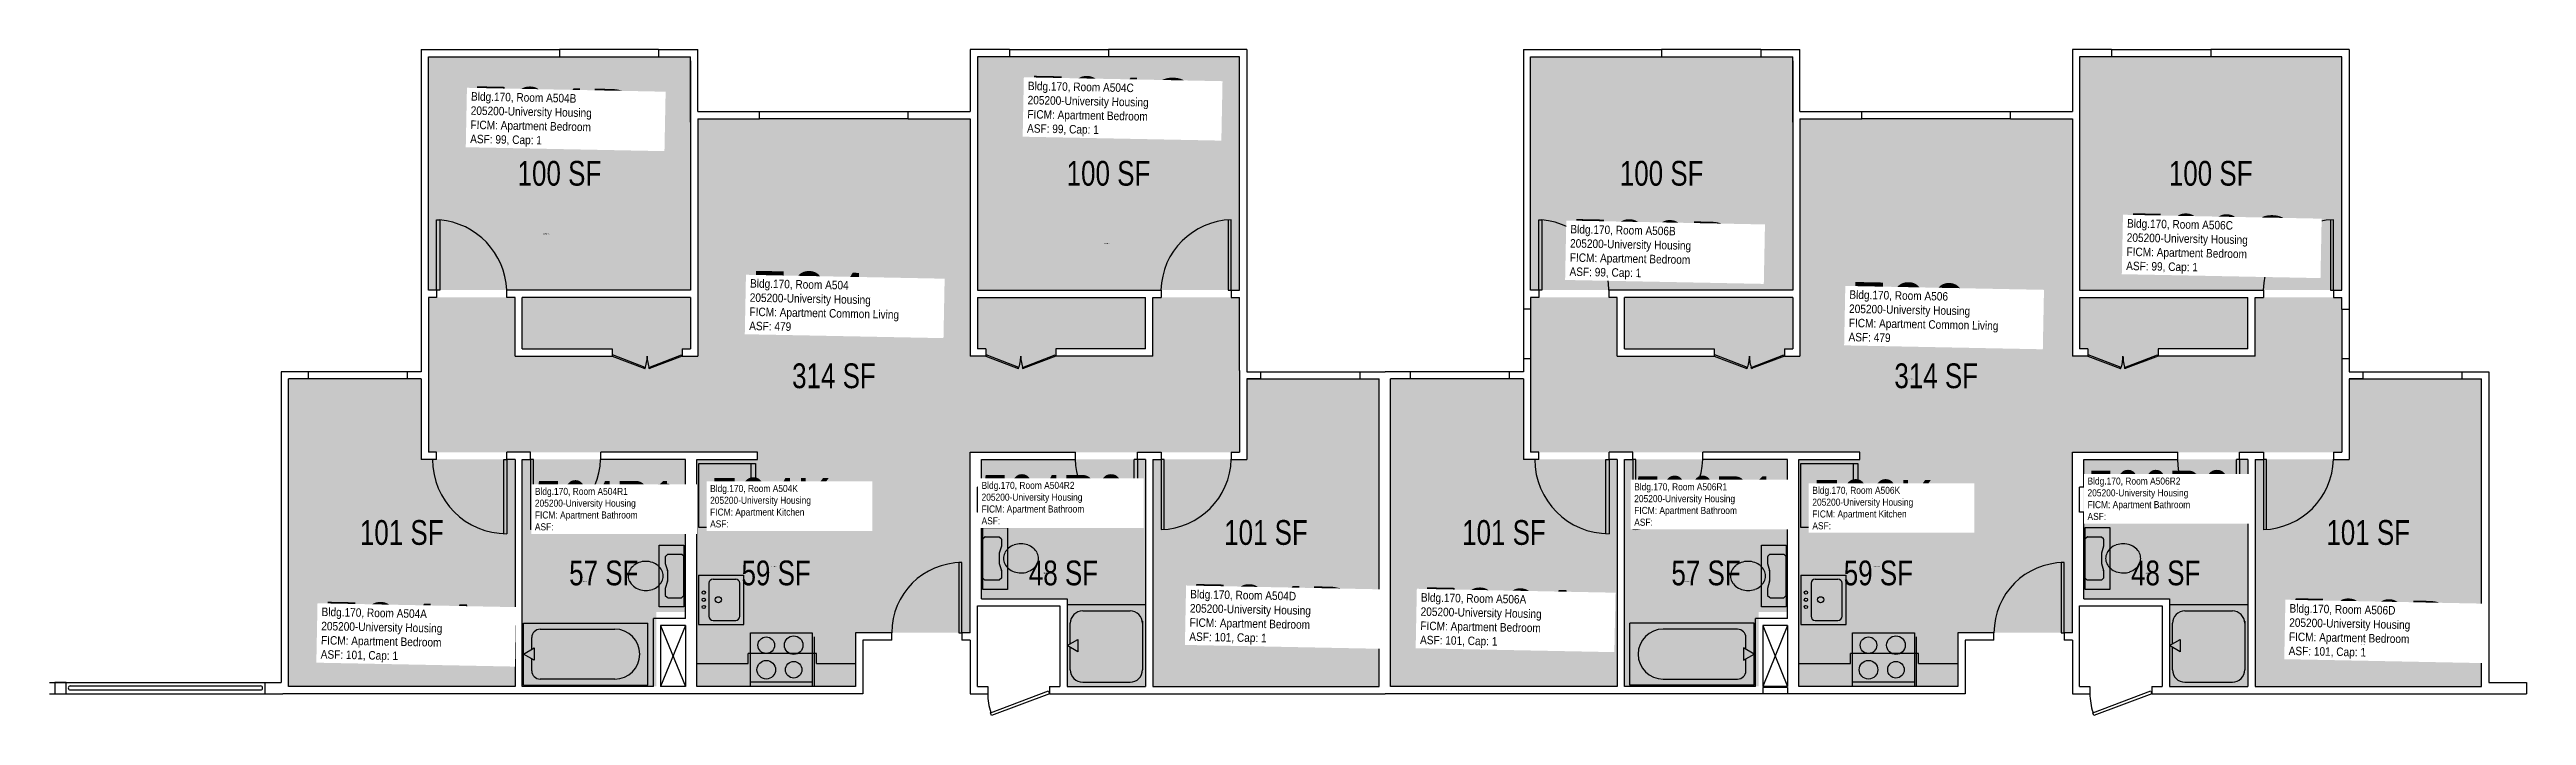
# Model space of a CAD drawing. Header units: inches. Extents: x -88 to 2438, y -52 to 1673.
# Drawn here: x 602 to 1802, y 316 to 638 of the extents above; entities that cross this region are included whole.
import ezdxf
from ezdxf.enums import TextEntityAlignment as Align

# ---------------------------------------------------------------- set-up
doc = ezdxf.new("R2010")
doc.units = ezdxf.units.IN
doc.header["$LTSCALE"] = 10
doc.header["$MEASUREMENT"] = 0
doc.layers.get('0').update_dxf_attribs({"linetype": 'CONTINUOUS'})
for name, color, linetype in [('A-DOOR', 2, 'CONTINUOUS'), ('A-FLOR', 3, 'CONTINUOUS'), ('A-GLAZ', 1, 'CONTINUOUS'), ('A-IDEN-RNUM', 7, 'CONTINUOUS'), ('A-IDEN-SNUM', 4, 'CONTINUOUS'), ('A-IDEN-VNUM', 4, 'CONTINUOUS'), ('A-WALL', 5, 'CONTINUOUS'), ('AREA-TEXT', 3, 'CONTINUOUS'), ('Rooms-Category-Color', 7, 'CONTINUOUS'), ('Rooms-College-Color', 7, 'CONTINUOUS'), ('Rooms-Department-Color', 7, 'CONTINUOUS'), ('Rooms-Division-Color', 7, 'CONTINUOUS'), ('Rooms-Information', 7, 'CONTINUOUS')]:
    doc.layers.add(name, color=color, linetype=linetype)
doc.styles.add('CP_AREA', font='arial.ttf', dxfattribs={"height": 15})
doc.styles.add('CP_ROOMSNUMBER', font='arial.ttf', dxfattribs={"height": 1})
doc.styles.add('CP_ROOMVNUMBER', font='arial.ttf', dxfattribs={"width": 0.85, "height": 0.075})

msp = doc.modelspace()

# ---------------------------------------------------------------- texts
at = {"layer": 'A-IDEN-RNUM', "style": 'CP_ROOMSNUMBER'}
for s, rotation, p in [('0504-B0', 358.9, (841.4, 548.7)), ('0504-C0', 358.9, (1113.2, 544)), ('0506-B0', 358.9, (1374, 543.3)), ('0506-C0', 358.9, (1645.8, 538.6)), ('0504-00', 358.9, (970, 483.8)), ('0506-00', 358.9, (1502.6, 478.4)), ('0504-A0', 358.8673, (769.6, 356.4)), ('0504-D0', 358.9, (1189.7, 355.1)), ('0506-A0', 358.8673, (1302.2, 351)), ('0506-D0', 358.9, (1722.2, 349.7))]:
    msp.add_text(s, height=0.36, rotation=rotation, dxfattribs=at).set_placement(p)
for s, p in [('0504-K0', (951.9, 387.5)), ('0504-R2', (1083.7, 384.3)), ('0506-K0', (1485.9, 387.5)), ('0506-R2', (1617.7, 384.3)), ('0504-R1', (859.8, 380.3)), ('0506-R1', (1393.8, 380.3))]:
    msp.add_text(s, height=0.36, dxfattribs=at).set_placement(p)
at = {"layer": 'A-IDEN-SNUM', "style": 'CP_ROOMSNUMBER'}
for s, rotation, p in [('1700A504B0', 358.9, (841.4, 548.7)), ('1700A504C0', 358.9, (1113.2, 544)), ('1700A506B0', 358.9, (1374, 543.3)), ('1700A506C0', 358.9, (1645.8, 538.6)), ('1700A50400', 358.9, (970, 483.8)), ('1700A50600', 358.9, (1502.6, 478.4)), ('1700A504A0', 358.8673, (769.6, 356.4)), ('1700A504D0', 358.9, (1189.7, 355.1)), ('1700A506A0', 358.8673, (1302.2, 351)), ('1700A506D0', 358.9, (1722.2, 349.7))]:
    msp.add_text(s, height=0.36, rotation=rotation, dxfattribs=at).set_placement(p)
for s, p in [('1700A504K0', (951.9, 387.5)), ('1700A504R2', (1083.7, 384.3)), ('1700A506K0', (1485.9, 387.5)), ('1700A506R2', (1617.7, 384.3)), ('1700A504R1', (859.8, 380.3)), ('1700A506R1', (1393.8, 380.3))]:
    msp.add_text(s, height=0.36, dxfattribs=at).set_placement(p)
at = {"layer": 'A-IDEN-VNUM', "style": 'CP_ROOMVNUMBER', "width": 0.85}
for s, rotation, p in [('504C', 358.8673, (1075.7, 596.7)), ('504B', 358.8673, (805.9, 591.6)), ('506B', 358.8673, (1338.5, 527.3)), ('506C', 358.8673, (1608.2, 530.1)), ('504', 358.8673, (941.1, 502.2)), ('506', 358.8673, (1473.7, 496.8)), ('504D', 358.8673, (1154.3, 350.5)), ('506A', 358.8713, (1266.1, 348.9)), ('506D', 358.8673, (1686.9, 343.6)), ('504A', 358.8713, (733.5, 341.9))]:
    msp.add_text(s, height=28.8, rotation=rotation, dxfattribs=at).set_placement(p)
at = {"layer": 'A-IDEN-VNUM', "style": 'CP_ROOMVNUMBER'}
for s, width, p in [('504R2', 0.7, (1053.7, 408.1)), ('506R2', 0.7, (1589.5, 410.2)), ('504R1', 0.7, (837.3, 405.2)), ('504K', 0.75, (922.2, 406.6)), ('506R1', 0.7, (1369.9, 407.4)), ('506K', 0.75, (1456.2, 405.7))]:
    msp.add_text(s, height=24, dxfattribs=dict(at, width=width)).set_placement(p)
at = {"layer": 'AREA-TEXT', "style": 'CP_AREA', "width": 0.75}
for s, p in [('100 SF', (849.2, 578.2)), ('100 SF', (1115.2, 578.2)), ('100 SF', (1383.2, 578.2)), ('100 SF', (1649.2, 578.2)), ('314 SF', (982.2, 480.1)), ('314 SF', (1516.2, 480.1)), ('101 SF', (772.8, 404.2)), ('101 SF', (1191.5, 404.2)), ('101 SF', (1306.8, 404.2)), ('101 SF', (1725.5, 404.2)), ('57 SF', (870.7, 384.6)), ('59 SF', (954.2, 384.6)), ('48 SF', (1093.4, 384.6)), ('57 SF', (1404.7, 384.6)), ('59 SF', (1488.2, 384.6)), ('48 SF', (1627.4, 384.6))]:
    msp.add_text(s, height=12, dxfattribs=at).set_placement(p, align=Align.MIDDLE_CENTER)

# ---------------------------------------------------------------- hatches: boundary and pattern name
at = {"layer": 'Rooms-Category-Color', "true_color": 0x728ef3}
for points in [[(912.7, 521.7), (785.7, 521.7), (785.7, 634.7), (912.7, 634.7)], [(1051.7, 521.7), (1178.7, 521.7), (1178.7, 634.7), (1051.7, 634.7)], [(1446.7, 521.7), (1319.7, 521.7), (1319.7, 634.7), (1446.7, 634.7)], [(1585.7, 521.7), (1712.7, 521.7), (1712.7, 634.7), (1585.7, 634.7)], [(1178.7, 518.1), (1178.7, 443.1), (1048.2, 443.1), (1048.2, 355.6), (992.7, 355.6), (992.7, 439.6), (945.2, 439.6), (945.2, 443.1), (785.7, 443.1), (785.7, 518.1), (827.7, 518.1), (827.7, 489.6), (874.7, 489.6), (874.7, 493.1), (831.2, 493.1), (831.2, 518.1), (912.7, 518.1), (912.7, 493.1), (908.7, 493.1), (908.7, 489.6), (916.2, 489.6), (916.2, 604.6), (1048.2, 604.6), (1048.2, 489.6), (1055.7, 489.6), (1055.7, 493.1), (1051.7, 493.1), (1051.7, 518.1), (1133.2, 518.1), (1133.2, 493.1), (1089.7, 493.1), (1089.7, 489.6), (1136.7, 489.6), (1136.7, 518.1)], [(1712.7, 518.1), (1712.7, 443.1), (1582.2, 443.1), (1582.2, 355.6), (1526.7, 355.6), (1526.7, 439.6), (1479.2, 439.6), (1479.2, 443.1), (1319.7, 443.1), (1319.7, 518.1), (1361.7, 518.1), (1361.7, 489.6), (1408.7, 489.6), (1408.7, 493.1), (1365.2, 493.1), (1365.2, 518.1), (1446.7, 518.1), (1446.7, 493.1), (1442.7, 493.1), (1442.7, 489.6), (1450.2, 489.6), (1450.2, 604.6), (1582.2, 604.6), (1582.2, 489.6), (1589.7, 489.6), (1589.7, 493.1), (1585.7, 493.1), (1585.7, 518.1), (1667.2, 518.1), (1667.2, 493.1), (1623.7, 493.1), (1623.7, 489.6), (1670.7, 489.6), (1670.7, 518.1)], [(827.7, 329.7), (717.9, 329.7), (717.9, 478.7), (782.2, 478.7), (782.2, 439.7), (827.7, 439.7)], [(1182.2, 478.7), (1246.4, 478.7), (1246.4, 329.7), (1136.7, 329.7), (1136.7, 439.7), (1182.2, 439.7)], [(1361.7, 329.7), (1251.9, 329.7), (1251.9, 478.7), (1316.2, 478.7), (1316.2, 439.7), (1361.7, 439.7)], [(1716.2, 478.7), (1780.4, 478.7), (1780.4, 329.7), (1670.7, 329.7), (1670.7, 439.7), (1716.2, 439.7)], [(831.2, 439.6), (910.2, 439.6), (910.2, 365.6), (896.2, 365.6), (896.2, 329.6), (831.2, 329.6), (831.2, 439.6)], [(915.7, 439.6), (992.7, 439.6), (992.7, 329.6), (915.7, 329.6)], [(1133.2, 439.6), (1053.7, 439.6), (1053.7, 372.1), (1095.2, 372.1), (1095.2, 329.6), (1133.2, 329.6)], [(1365.2, 439.6), (1444.2, 439.6), (1444.2, 365.6), (1430.2, 365.6), (1430.2, 329.6), (1365.2, 329.6), (1365.2, 439.6)], [(1449.7, 439.6), (1526.7, 439.6), (1526.7, 329.6), (1449.7, 329.6)], [(1667.2, 439.6), (1587.7, 439.6), (1587.7, 372.1), (1629.2, 372.1), (1629.2, 329.6), (1667.2, 329.6)]]:
    msp.add_hatch(color=171, dxfattribs=at).paths.add_polyline_path(points)
at = {"layer": 'Rooms-College-Color', "true_color": 0xadadad}
for points in [[(912.7, 521.7), (785.7, 521.7), (785.7, 634.7), (912.7, 634.7)], [(1051.7, 521.7), (1178.7, 521.7), (1178.7, 634.7), (1051.7, 634.7)], [(1446.7, 521.7), (1319.7, 521.7), (1319.7, 634.7), (1446.7, 634.7)], [(1585.7, 521.7), (1712.7, 521.7), (1712.7, 634.7), (1585.7, 634.7)], [(1178.7, 518.1), (1178.7, 443.1), (1048.2, 443.1), (1048.2, 355.6), (992.7, 355.6), (992.7, 439.6), (945.2, 439.6), (945.2, 443.1), (785.7, 443.1), (785.7, 518.1), (827.7, 518.1), (827.7, 489.6), (874.7, 489.6), (874.7, 493.1), (831.2, 493.1), (831.2, 518.1), (912.7, 518.1), (912.7, 493.1), (908.7, 493.1), (908.7, 489.6), (916.2, 489.6), (916.2, 604.6), (1048.2, 604.6), (1048.2, 489.6), (1055.7, 489.6), (1055.7, 493.1), (1051.7, 493.1), (1051.7, 518.1), (1133.2, 518.1), (1133.2, 493.1), (1089.7, 493.1), (1089.7, 489.6), (1136.7, 489.6), (1136.7, 518.1)], [(1712.7, 518.1), (1712.7, 443.1), (1582.2, 443.1), (1582.2, 355.6), (1526.7, 355.6), (1526.7, 439.6), (1479.2, 439.6), (1479.2, 443.1), (1319.7, 443.1), (1319.7, 518.1), (1361.7, 518.1), (1361.7, 489.6), (1408.7, 489.6), (1408.7, 493.1), (1365.2, 493.1), (1365.2, 518.1), (1446.7, 518.1), (1446.7, 493.1), (1442.7, 493.1), (1442.7, 489.6), (1450.2, 489.6), (1450.2, 604.6), (1582.2, 604.6), (1582.2, 489.6), (1589.7, 489.6), (1589.7, 493.1), (1585.7, 493.1), (1585.7, 518.1), (1667.2, 518.1), (1667.2, 493.1), (1623.7, 493.1), (1623.7, 489.6), (1670.7, 489.6), (1670.7, 518.1)], [(827.7, 329.7), (717.9, 329.7), (717.9, 478.7), (782.2, 478.7), (782.2, 439.7), (827.7, 439.7)], [(1182.2, 478.7), (1246.4, 478.7), (1246.4, 329.7), (1136.7, 329.7), (1136.7, 439.7), (1182.2, 439.7)], [(1361.7, 329.7), (1251.9, 329.7), (1251.9, 478.7), (1316.2, 478.7), (1316.2, 439.7), (1361.7, 439.7)], [(1716.2, 478.7), (1780.4, 478.7), (1780.4, 329.7), (1670.7, 329.7), (1670.7, 439.7), (1716.2, 439.7)], [(831.2, 439.6), (910.2, 439.6), (910.2, 365.6), (896.2, 365.6), (896.2, 329.6), (831.2, 329.6), (831.2, 439.6)], [(915.7, 439.6), (992.7, 439.6), (992.7, 329.6), (915.7, 329.6)], [(1133.2, 439.6), (1053.7, 439.6), (1053.7, 372.1), (1095.2, 372.1), (1095.2, 329.6), (1133.2, 329.6)], [(1365.2, 439.6), (1444.2, 439.6), (1444.2, 365.6), (1430.2, 365.6), (1430.2, 329.6), (1365.2, 329.6), (1365.2, 439.6)], [(1449.7, 439.6), (1526.7, 439.6), (1526.7, 329.6), (1449.7, 329.6)], [(1667.2, 439.6), (1587.7, 439.6), (1587.7, 372.1), (1629.2, 372.1), (1629.2, 329.6), (1667.2, 329.6)]]:
    msp.add_hatch(color=253, dxfattribs=at).paths.add_polyline_path(points)
at = {"layer": 'Rooms-Department-Color', "true_color": 0x604aed}
for points in [[(912.7, 521.7), (785.7, 521.7), (785.7, 634.7), (912.7, 634.7)], [(1051.7, 521.7), (1178.7, 521.7), (1178.7, 634.7), (1051.7, 634.7)], [(1446.7, 521.7), (1319.7, 521.7), (1319.7, 634.7), (1446.7, 634.7)], [(1585.7, 521.7), (1712.7, 521.7), (1712.7, 634.7), (1585.7, 634.7)], [(1178.7, 518.1), (1178.7, 443.1), (1048.2, 443.1), (1048.2, 355.6), (992.7, 355.6), (992.7, 439.6), (945.2, 439.6), (945.2, 443.1), (785.7, 443.1), (785.7, 518.1), (827.7, 518.1), (827.7, 489.6), (874.7, 489.6), (874.7, 493.1), (831.2, 493.1), (831.2, 518.1), (912.7, 518.1), (912.7, 493.1), (908.7, 493.1), (908.7, 489.6), (916.2, 489.6), (916.2, 604.6), (1048.2, 604.6), (1048.2, 489.6), (1055.7, 489.6), (1055.7, 493.1), (1051.7, 493.1), (1051.7, 518.1), (1133.2, 518.1), (1133.2, 493.1), (1089.7, 493.1), (1089.7, 489.6), (1136.7, 489.6), (1136.7, 518.1)], [(1712.7, 518.1), (1712.7, 443.1), (1582.2, 443.1), (1582.2, 355.6), (1526.7, 355.6), (1526.7, 439.6), (1479.2, 439.6), (1479.2, 443.1), (1319.7, 443.1), (1319.7, 518.1), (1361.7, 518.1), (1361.7, 489.6), (1408.7, 489.6), (1408.7, 493.1), (1365.2, 493.1), (1365.2, 518.1), (1446.7, 518.1), (1446.7, 493.1), (1442.7, 493.1), (1442.7, 489.6), (1450.2, 489.6), (1450.2, 604.6), (1582.2, 604.6), (1582.2, 489.6), (1589.7, 489.6), (1589.7, 493.1), (1585.7, 493.1), (1585.7, 518.1), (1667.2, 518.1), (1667.2, 493.1), (1623.7, 493.1), (1623.7, 489.6), (1670.7, 489.6), (1670.7, 518.1)], [(827.7, 329.7), (717.9, 329.7), (717.9, 478.7), (782.2, 478.7), (782.2, 439.7), (827.7, 439.7)], [(1182.2, 478.7), (1246.4, 478.7), (1246.4, 329.7), (1136.7, 329.7), (1136.7, 439.7), (1182.2, 439.7)], [(1361.7, 329.7), (1251.9, 329.7), (1251.9, 478.7), (1316.2, 478.7), (1316.2, 439.7), (1361.7, 439.7)], [(1716.2, 478.7), (1780.4, 478.7), (1780.4, 329.7), (1670.7, 329.7), (1670.7, 439.7), (1716.2, 439.7)], [(831.2, 439.6), (910.2, 439.6), (910.2, 365.6), (896.2, 365.6), (896.2, 329.6), (831.2, 329.6), (831.2, 439.6)], [(915.7, 439.6), (992.7, 439.6), (992.7, 329.6), (915.7, 329.6)], [(1133.2, 439.6), (1053.7, 439.6), (1053.7, 372.1), (1095.2, 372.1), (1095.2, 329.6), (1133.2, 329.6)], [(1365.2, 439.6), (1444.2, 439.6), (1444.2, 365.6), (1430.2, 365.6), (1430.2, 329.6), (1365.2, 329.6), (1365.2, 439.6)], [(1449.7, 439.6), (1526.7, 439.6), (1526.7, 329.6), (1449.7, 329.6)], [(1667.2, 439.6), (1587.7, 439.6), (1587.7, 372.1), (1629.2, 372.1), (1629.2, 329.6), (1667.2, 329.6)]]:
    msp.add_hatch(color=173, dxfattribs=at).paths.add_polyline_path(points)
at = {"layer": 'Rooms-Division-Color', "true_color": 0x604aed}
for points in [[(912.7, 521.7), (785.7, 521.7), (785.7, 634.7), (912.7, 634.7)], [(1051.7, 521.7), (1178.7, 521.7), (1178.7, 634.7), (1051.7, 634.7)], [(1446.7, 521.7), (1319.7, 521.7), (1319.7, 634.7), (1446.7, 634.7)], [(1585.7, 521.7), (1712.7, 521.7), (1712.7, 634.7), (1585.7, 634.7)], [(1178.7, 518.1), (1178.7, 443.1), (1048.2, 443.1), (1048.2, 355.6), (992.7, 355.6), (992.7, 439.6), (945.2, 439.6), (945.2, 443.1), (785.7, 443.1), (785.7, 518.1), (827.7, 518.1), (827.7, 489.6), (874.7, 489.6), (874.7, 493.1), (831.2, 493.1), (831.2, 518.1), (912.7, 518.1), (912.7, 493.1), (908.7, 493.1), (908.7, 489.6), (916.2, 489.6), (916.2, 604.6), (1048.2, 604.6), (1048.2, 489.6), (1055.7, 489.6), (1055.7, 493.1), (1051.7, 493.1), (1051.7, 518.1), (1133.2, 518.1), (1133.2, 493.1), (1089.7, 493.1), (1089.7, 489.6), (1136.7, 489.6), (1136.7, 518.1)], [(1712.7, 518.1), (1712.7, 443.1), (1582.2, 443.1), (1582.2, 355.6), (1526.7, 355.6), (1526.7, 439.6), (1479.2, 439.6), (1479.2, 443.1), (1319.7, 443.1), (1319.7, 518.1), (1361.7, 518.1), (1361.7, 489.6), (1408.7, 489.6), (1408.7, 493.1), (1365.2, 493.1), (1365.2, 518.1), (1446.7, 518.1), (1446.7, 493.1), (1442.7, 493.1), (1442.7, 489.6), (1450.2, 489.6), (1450.2, 604.6), (1582.2, 604.6), (1582.2, 489.6), (1589.7, 489.6), (1589.7, 493.1), (1585.7, 493.1), (1585.7, 518.1), (1667.2, 518.1), (1667.2, 493.1), (1623.7, 493.1), (1623.7, 489.6), (1670.7, 489.6), (1670.7, 518.1)], [(827.7, 329.7), (717.9, 329.7), (717.9, 478.7), (782.2, 478.7), (782.2, 439.7), (827.7, 439.7)], [(1182.2, 478.7), (1246.4, 478.7), (1246.4, 329.7), (1136.7, 329.7), (1136.7, 439.7), (1182.2, 439.7)], [(1361.7, 329.7), (1251.9, 329.7), (1251.9, 478.7), (1316.2, 478.7), (1316.2, 439.7), (1361.7, 439.7)], [(1716.2, 478.7), (1780.4, 478.7), (1780.4, 329.7), (1670.7, 329.7), (1670.7, 439.7), (1716.2, 439.7)], [(831.2, 439.6), (910.2, 439.6), (910.2, 365.6), (896.2, 365.6), (896.2, 329.6), (831.2, 329.6), (831.2, 439.6)], [(915.7, 439.6), (992.7, 439.6), (992.7, 329.6), (915.7, 329.6)], [(1133.2, 439.6), (1053.7, 439.6), (1053.7, 372.1), (1095.2, 372.1), (1095.2, 329.6), (1133.2, 329.6)], [(1365.2, 439.6), (1444.2, 439.6), (1444.2, 365.6), (1430.2, 365.6), (1430.2, 329.6), (1365.2, 329.6), (1365.2, 439.6)], [(1449.7, 439.6), (1526.7, 439.6), (1526.7, 329.6), (1449.7, 329.6)], [(1667.2, 439.6), (1587.7, 439.6), (1587.7, 372.1), (1629.2, 372.1), (1629.2, 329.6), (1667.2, 329.6)]]:
    msp.add_hatch(color=173, dxfattribs=at).paths.add_polyline_path(points)

# ---------------------------------------------------------------- linework, layer by layer
for p, q in [((916.7, 406.6), (916.7, 437.6)), ((916.7, 437.6), (944.2, 437.6)), ((941.9, 437.6), (941.9, 406.6)), ((944.2, 437.6), (944.2, 406.6)), ((1450.7, 406.6), (1450.7, 437.6)), ((1450.7, 437.6), (1478.2, 437.6)), ((1475.9, 437.6), (1475.9, 406.6)), ((1478.2, 437.6), (1478.2, 406.6)), ((897.5, 368.1), (897.5, 398.1)), ((897.5, 398.1), (909.5, 398.1)), ((909.5, 398.1), (909.5, 368.1)), ((944.2, 406.6), (916.7, 406.6)), ((1054.3, 376.6), (1054.3, 406.6)), ((1054.3, 406.6), (1066.3, 406.6)), ((1054.3, 382.1), (1054.3, 401)), ((1054.4, 401.3), (1055.2, 402)), ((1055.5, 402.1), (1062.3, 402.1)), ((1062.3, 402.1), (1063.2, 401.3)), ((1063.3, 397.6), (1062.3, 394.2)), ((1063.3, 401), (1063.3, 397.7)), ((1066.3, 406.6), (1066.3, 376.6)), ((1431.5, 368.1), (1431.5, 398.1)), ((1431.5, 398.1), (1443.5, 398.1)), ((1443.5, 398.1), (1443.5, 368.1)), ((1478.2, 406.6), (1450.7, 406.6)), ((1588.3, 376.6), (1588.3, 406.6)), ((1588.3, 406.6), (1600.3, 406.6)), ((1588.3, 382.1), (1588.3, 401)), ((1588.4, 401.3), (1589.2, 402)), ((1589.5, 402.1), (1596.3, 402.1)), ((1596.3, 402.1), (1597.2, 401.3)), ((1597.3, 397.6), (1596.3, 394.2)), ((1597.3, 401), (1597.3, 397.7)), ((1600.3, 406.6), (1600.3, 376.6)), ((900.5, 392.5), (900.5, 389.1)), ((900.5, 389.1), (901.5, 385.7)), ((901.5, 393.6), (900.7, 392.8)), ((908.5, 393.6), (901.5, 393.6)), ((901.5, 385.6), (901.5, 380.7)), ((909.4, 392.8), (908.5, 393.6)), ((909.5, 373.6), (909.5, 392.5)), ((1062.3, 394.1), (1062.3, 389.2)), ((1062.3, 389.1), (1063.3, 385.7)), ((1063.3, 385.6), (1063.3, 382.1)), ((1434.5, 392.5), (1434.5, 389.1)), ((1434.5, 389.1), (1435.5, 385.7)), ((1435.5, 393.6), (1434.7, 392.8)), ((1442.5, 393.6), (1435.5, 393.6)), ((1435.5, 385.6), (1435.5, 380.7)), ((1443.4, 392.8), (1442.5, 393.6)), ((1443.5, 373.6), (1443.5, 392.5)), ((1596.3, 394.1), (1596.3, 389.2)), ((1596.3, 389.1), (1597.3, 385.7)), ((1597.3, 385.6), (1597.3, 382.1)), ((901.5, 380.6), (900.5, 377.1)), ((900.5, 377.1), (900.5, 373.6)), ((900.5, 373.6), (901.4, 372.8)), ((901.7, 372.6), (908.4, 372.6)), ((908.7, 372.8), (909.5, 373.6)), ((916.6, 383.6), (938.6, 383.6)), ((916.6, 383.6), (916.6, 359.6)), ((921.6, 379.6), (921.6, 363.6)), ((923.6, 381.6), (934.6, 381.6)), ((936.6, 363.6), (936.6, 379.6)), ((938.6, 359.6), (938.6, 383.6)), ((1055.2, 381.3), (1054.3, 382.1)), ((1066.3, 376.6), (1054.3, 376.6)), ((1062.1, 381.1), (1055.5, 381.1)), ((1063.3, 382.1), (1062.4, 381.3)), ((1435.5, 380.6), (1434.5, 377.1)), ((1434.5, 377.1), (1434.5, 373.6)), ((1434.5, 373.6), (1435.4, 372.8)), ((1435.7, 372.6), (1442.4, 372.6)), ((1442.7, 372.8), (1443.5, 373.6)), ((1450.6, 383.6), (1472.6, 383.6)), ((1450.6, 383.6), (1450.6, 359.6)), ((1455.6, 379.6), (1455.6, 363.6)), ((1457.6, 381.6), (1468.6, 381.6)), ((1470.6, 363.6), (1470.6, 379.6)), ((1472.6, 359.6), (1472.6, 383.6)), ((1589.2, 381.3), (1588.3, 382.1)), ((1600.3, 376.6), (1588.3, 376.6)), ((1596.1, 381.1), (1589.5, 381.1)), ((1597.3, 382.1), (1596.4, 381.3)), ((831.8, 330.3), (831.8, 360.3)), ((831.8, 360.3), (892, 360.3)), ((892, 330.3), (892, 360.3)), ((909.5, 368.1), (897.5, 368.1)), ((923.6, 361.6), (934.6, 361.6)), ((1133.2, 369.1), (1095.2, 369.1)), ((1096.7, 350.3), (1096.7, 360.2)), ((1102.7, 366.2), (1125.7, 366.2)), ((1131.7, 361.2), (1131.7, 337.7)), ((1367.8, 330.3), (1367.8, 360.3)), ((1428, 360.3), (1367.8, 360.3)), ((1428, 330.3), (1428, 360.3)), ((1443.5, 368.1), (1431.5, 368.1)), ((1457.6, 361.6), (1468.6, 361.6)), ((1667.2, 369.1), (1629.2, 369.1)), ((1630.7, 350.3), (1630.7, 360.2)), ((1636.7, 366.2), (1659.7, 366.2)), ((1665.7, 361.2), (1665.7, 337.7)), ((831.8, 345.3), (837, 348.3)), ((835.8, 347.6), (835.8, 353.3)), ((837, 348.3), (837, 342.3)), ((839.8, 357.3), (876, 357.3)), ((916.6, 359.6), (938.6, 359.6)), ((941.7, 329.6), (941.7, 355.6)), ((941.7, 355.6), (971.7, 355.6)), ((971.7, 355.6), (971.7, 329.6)), ((972.7, 329.6), (972.7, 353.6)), ((1095.2, 349.4), (1100.4, 352.4)), ((1100.4, 346.4), (1095.2, 349.4)), ((1096.7, 337.7), (1096.7, 348.6)), ((1100.4, 352.4), (1100.4, 346.4)), ((1420, 357.3), (1383.9, 357.3)), ((1422.8, 348.3), (1422.8, 342.3)), ((1428, 345.3), (1422.8, 348.3)), ((1424, 347.6), (1424, 353.3)), ((1450.6, 359.6), (1472.6, 359.6)), ((1475.7, 329.6), (1475.7, 355.6)), ((1475.7, 355.6), (1505.7, 355.6)), ((1505.7, 355.6), (1505.7, 329.6)), ((1506.7, 329.6), (1506.7, 353.6)), ((1629.2, 349.4), (1634.4, 352.4)), ((1634.4, 346.4), (1629.2, 349.4)), ((1630.7, 337.7), (1630.7, 348.6)), ((1634.4, 352.4), (1634.4, 346.4)), ((837, 342.3), (831.8, 345.3)), ((835.8, 337.2), (835.8, 343)), ((915.7, 340.7), (940.7, 340.7)), ((973.7, 345.6), (940.7, 345.6)), ((940.7, 340.7), (940.7, 345.6)), ((973.7, 340.7), (973.7, 345.6)), ((973.7, 340.7), (992.7, 340.7)), ((1422.8, 342.3), (1428, 345.3)), ((1424, 337.2), (1424, 343)), ((1449.7, 340.7), (1474.7, 340.7)), ((1507.7, 345.6), (1474.7, 345.6)), ((1474.7, 340.7), (1474.7, 345.6)), ((1507.7, 340.7), (1507.7, 345.6)), ((1507.7, 340.7), (1526.7, 340.7)), ((831.8, 330.3), (892, 330.3)), ((876, 333.2), (839.8, 333.2)), ((971.7, 331.7), (941.7, 331.7)), ((1102.7, 331.7), (1125.7, 331.7)), ((1428, 330.3), (1367.8, 330.3)), ((1383.9, 333.2), (1420, 333.2)), ((1505.7, 331.7), (1475.7, 331.7)), ((1636.7, 331.7), (1659.7, 331.7))]:
    msp.add_line(p, q)
for centre, radius in [((919.1, 375.1), 0.791), ((919.1, 371.6), 0.791), ((926.2, 371.6), 1.5), ((1453.1, 375.1), 0.791), ((1453.1, 371.6), 0.791), ((1460.2, 371.6), 1.5), ((919.1, 368.1), 0.791), ((1453.1, 368.1), 0.791), ((949.4, 349.6), 4), ((962.7, 349.6), 4.5), ((1483.4, 349.6), 4), ((1496.7, 349.6), 4.5), ((949.4, 337.7), 4.5), ((962.7, 337.7), 4), ((1483.4, 337.7), 4.5), ((1496.7, 337.7), 4)]:
    msp.add_circle(centre, radius)
for centre, radius, start, end in [((902.6, 420.1), 9, 160.7706, 180), ((902.6, 420.1), 9, 180, 199.2294), ((901.3, 420.6), 7.65, 139.8991, 160.7706), ((900.5, 421.3), 6.59, 116.1916, 139.8991), ((900, 422.3), 5.42, 90, 116.1916), ((900, 422.3), 5.42, 63.8084, 90), ((899.4, 421.3), 6.59, 40.1009, 63.8084), ((898.6, 420.6), 7.65, 19.2294, 40.1009), ((897.4, 420.1), 9, 0, 19.2294), ((897.4, 420.1), 9, 340.7706, 0), ((1066.5, 420.1), 9, 160.7706, 180), ((1066.5, 420.1), 9, 180, 199.2294), ((1065.2, 420.6), 7.65, 139.8991, 160.7706), ((1064.4, 421.3), 6.59, 116.1916, 139.8991), ((1063.9, 422.3), 5.42, 90, 116.1916), ((1063.9, 422.3), 5.42, 63.8084, 90), ((1063.4, 421.3), 6.59, 40.1009, 63.8084), ((1062.6, 420.6), 7.65, 19.2294, 40.1009), ((1061.3, 420.1), 9, 0, 19.2294), ((1061.3, 420.1), 9, 340.7706, 0), ((1436.6, 420.1), 9, 160.7706, 180), ((1436.6, 420.1), 9, 180, 199.2294), ((1435.3, 420.6), 7.65, 139.8991, 160.7706), ((1434.5, 421.3), 6.59, 116.1916, 139.8991), ((1434, 422.3), 5.42, 90, 116.1916), ((1434, 422.3), 5.42, 63.8084, 90), ((1433.4, 421.3), 6.59, 40.1009, 63.8084), ((1432.6, 420.6), 7.65, 19.2294, 40.1009), ((1431.4, 420.1), 9, 0, 19.2294), ((1431.4, 420.1), 9, 340.7706, 0), ((1600.5, 420.1), 9, 160.7706, 180), ((1600.5, 420.1), 9, 180, 199.2294), ((1599.2, 420.6), 7.65, 139.8991, 160.7706), ((1598.4, 421.3), 6.59, 116.1916, 139.8991), ((1597.9, 422.3), 5.42, 90, 116.1916), ((1597.9, 422.3), 5.42, 63.8084, 90), ((1597.4, 421.3), 6.59, 40.1009, 63.8084), ((1596.6, 420.6), 7.65, 19.2294, 40.1009), ((1595.3, 420.1), 9, 0, 19.2294), ((1595.3, 420.1), 9, 340.7706, 0), ((901.3, 419.7), 7.65, 199.2294, 220.1009), ((900.5, 419), 6.59, 220.1009, 243.8084), ((900, 418), 5.42, 243.8084, 270), ((900, 418), 5.42, 270, 296.1916), ((899.4, 419), 6.59, 296.1916, 319.8991), ((898.6, 419.7), 7.65, 319.8991, 340.7706), ((1065.2, 419.7), 7.65, 199.2294, 220.1009), ((1064.4, 419), 6.59, 220.1009, 243.8084), ((1063.9, 418), 5.42, 243.8084, 270), ((1063.9, 418), 5.42, 270, 296.1916), ((1063.4, 419), 6.59, 296.1916, 319.8991), ((1062.6, 419.7), 7.65, 319.8991, 340.7706), ((1435.3, 419.7), 7.65, 199.2294, 220.1009), ((1434.5, 419), 6.59, 220.1009, 243.8084), ((1434, 418), 5.42, 243.8084, 270), ((1434, 418), 5.42, 270, 296.1916), ((1433.4, 419), 6.59, 296.1916, 319.8991), ((1432.6, 419.7), 7.65, 319.8991, 340.7706), ((1599.2, 419.7), 7.65, 199.2294, 220.1009), ((1598.4, 419), 6.59, 220.1009, 243.8084), ((1597.9, 418), 5.42, 243.8084, 270), ((1597.9, 418), 5.42, 270, 296.1916), ((1597.4, 419), 6.59, 296.1916, 319.8991), ((1596.6, 419.7), 7.65, 319.8991, 340.7706), ((1054.7, 401), 0.418, 135, 180), ((1055.5, 401.7), 0.418, 90, 135), ((1062.9, 401), 0.418, 0, 45), ((1071.4, 391), 7.26, 129.4725, 153.2988), ((1072.2, 390), 8.59, 108.8354, 129.4725), ((1072.8, 388.4), 10.3, 90, 108.8354), ((1072.8, 388.4), 10.3, 71.1646, 90), ((1073.3, 390), 8.59, 50.5275, 71.1646), ((1074.2, 391), 7.26, 26.7012, 50.5275), ((1588.7, 401), 0.418, 135, 180), ((1589.5, 401.7), 0.418, 90, 135), ((1596.9, 401), 0.418, 0, 45), ((1605.4, 391), 7.26, 129.4725, 153.2988), ((1606.2, 390), 8.59, 108.8354, 129.4725), ((1606.8, 388.4), 10.3, 90, 108.8354), ((1606.8, 388.4), 10.3, 71.1646, 90), ((1607.3, 390), 8.59, 50.5275, 71.1646), ((1608.2, 391), 7.26, 26.7012, 50.5275), ((888.3, 383.1), 5.8, 153.2988, 180), ((889.7, 382.5), 7.26, 129.4725, 153.2988), ((890.5, 381.5), 8.59, 108.8354, 129.4725), ((891, 379.9), 10.3, 90, 108.8354), ((891, 379.9), 10.3, 71.1646, 90), ((891.6, 381.5), 8.59, 50.5275, 71.1646), ((892.4, 382.5), 7.26, 26.7012, 50.5275), ((893.7, 383.1), 5.8, 0, 26.7012), ((901, 392.5), 0.418, 135, 180), ((901.1, 385.6), 0.418, 0, 15.9454), ((909.1, 392.5), 0.418, 0, 45), ((1062.7, 394.1), 0.418, 164.0546, 180), ((1062.7, 389.2), 0.418, 180, 195.9454), ((1062.9, 385.6), 0.418, 0, 15.9454), ((1070.1, 391.6), 5.8, 153.2988, 180), ((1070.1, 391.6), 5.8, 180, 206.7012), ((1071.4, 392.3), 7.26, 206.7012, 230.5275), ((1072.2, 393.3), 8.59, 230.5275, 251.1646), ((1072.8, 394.9), 10.3, 251.1646, 270), ((1073.3, 392.5), 7.87, 266.2246, 288.8354), ((1072.8, 394), 9.43, 288.8354, 309.4725), ((1074.2, 392.3), 7.26, 309.4725, 333.2988), ((1075.5, 391.6), 5.8, 0, 26.7012), ((1075.5, 391.6), 5.8, 333.2988, 0), ((1422.3, 383.1), 5.8, 153.2988, 180), ((1423.7, 382.5), 7.26, 129.4725, 153.2988), ((1424.5, 381.5), 8.59, 108.8354, 129.4725), ((1425, 379.9), 10.3, 90, 108.8354), ((1425, 379.9), 10.3, 71.1646, 90), ((1425.6, 381.5), 8.59, 50.5275, 71.1646), ((1426.4, 382.5), 7.26, 26.7012, 50.5275), ((1427.7, 383.1), 5.8, 0, 26.7012), ((1435, 392.5), 0.418, 135, 180), ((1435.1, 385.6), 0.418, 0, 15.9454), ((1443.1, 392.5), 0.418, 0, 45), ((1596.7, 394.1), 0.418, 164.0546, 180), ((1596.7, 389.2), 0.418, 180, 195.9454), ((1596.9, 385.6), 0.418, 0, 15.9454), ((1604.1, 391.6), 5.8, 153.2988, 180), ((1604.1, 391.6), 5.8, 180, 206.7012), ((1605.4, 392.3), 7.26, 206.7012, 230.5275), ((1606.2, 393.3), 8.59, 230.5275, 251.1646), ((1606.8, 394.9), 10.3, 251.1646, 270), ((1607.3, 392.5), 7.87, 266.2246, 288.8354), ((1606.8, 394), 9.43, 288.8354, 309.4725), ((1608.2, 392.3), 7.26, 309.4725, 333.2988), ((1609.5, 391.6), 5.8, 0, 26.7012), ((1609.5, 391.6), 5.8, 333.2988, 0), ((888.3, 383.1), 5.8, 180, 206.7012), ((889.7, 383.8), 7.26, 206.7012, 230.5275), ((891, 385.5), 9.43, 230.5275, 251.1646), ((890.5, 384), 7.87, 251.1646, 273.7754), ((891, 386.4), 10.3, 270, 288.8354), ((891.6, 384.8), 8.59, 288.8354, 309.4725), ((892.4, 383.8), 7.26, 309.4725, 333.2988), ((893.7, 383.1), 5.8, 333.2988, 0), ((901.7, 373.1), 0.418, 225, 270), ((901.1, 380.7), 0.418, 344.0546, 0), ((908.4, 373.1), 0.418, 270, 315), ((923.6, 379.6), 2, 90, 180), ((934.6, 379.6), 2, 0, 90), ((1055.5, 381.6), 0.418, 225, 270), ((1062.1, 381.6), 0.418, 270, 315), ((1422.3, 383.1), 5.8, 180, 206.7012), ((1423.7, 383.8), 7.26, 206.7012, 230.5275), ((1425, 385.5), 9.43, 230.5275, 251.1646), ((1424.5, 384), 7.87, 251.1646, 273.7754), ((1425, 386.4), 10.3, 270, 288.8354), ((1425.6, 384.8), 8.59, 288.8354, 309.4725), ((1426.4, 383.8), 7.26, 309.4725, 333.2988), ((1427.7, 383.1), 5.8, 333.2988, 0), ((1435.7, 373.1), 0.418, 225, 270), ((1435.1, 380.7), 0.418, 344.0546, 0), ((1442.4, 373.1), 0.418, 270, 315), ((1457.6, 379.6), 2, 90, 180), ((1468.6, 379.6), 2, 0, 90), ((1589.5, 381.6), 0.418, 225, 270), ((1596.1, 381.6), 0.418, 270, 315), ((923.6, 363.6), 2, 180, 270), ((934.6, 363.6), 2, 270, 0), ((1102.7, 360.2), 6, 90, 180), ((1125.7, 360.2), 6, 0, 90), ((1457.6, 363.6), 2, 180, 270), ((1468.6, 363.6), 2, 270, 0), ((1636.7, 360.2), 6, 90, 180), ((1659.7, 360.2), 6, 0, 90), ((839.8, 353.3), 4.02, 90, 180), ((876, 345.3), 12.1, 270, 90), ((1383.9, 345.3), 12.1, 90, 270), ((1420, 353.3), 4.02, 0, 90), ((839.8, 337.2), 4.02, 180, 270), ((1102.7, 337.7), 6, 180, 270), ((1125.7, 337.7), 6, 270, 0), ((1420, 337.2), 4.02, 270, 0), ((1636.7, 337.7), 6, 180, 270), ((1659.7, 337.7), 6, 270, 0)]:
    msp.add_arc(centre, radius, start, end)
at = {"layer": 'A-DOOR'}
for p, q in [((789.7, 521.6), (789.7, 555.6)), ((789.7, 555.6), (791.2, 555.6)), ((791.2, 555.6), (791.2, 521.6)), ((1173.2, 555.6), (1173.2, 521.6)), ((1174.7, 521.6), (1174.7, 555.6)), ((1323.7, 521.6), (1323.7, 555.6)), ((1323.7, 555.6), (1325.2, 555.6)), ((1325.2, 555.6), (1325.2, 521.6)), ((1707.2, 555.6), (1707.2, 521.6)), ((1708.7, 521.6), (1708.7, 555.6)), ((791.2, 521.6), (789.7, 521.6)), ((1173.2, 521.6), (1174.7, 521.6)), ((1325.2, 521.6), (1323.7, 521.6)), ((1707.2, 521.6), (1708.7, 521.6)), ((874.9, 490.3), (874.7, 489.6)), ((874.7, 489.6), (890.5, 483.6)), ((890.8, 484.2), (874.9, 490.3)), ((890.5, 483.6), (890.8, 484.2)), ((892.5, 484.2), (908.4, 490.3)), ((892.8, 483.6), (892.5, 484.2)), ((908.7, 489.6), (892.8, 483.6)), ((908.4, 490.3), (908.7, 489.6)), ((1055.9, 490.3), (1055.7, 489.6)), ((1055.7, 489.6), (1071.5, 483.6)), ((1071.8, 484.2), (1055.9, 490.3)), ((1071.5, 483.6), (1071.8, 484.2)), ((1073.5, 484.2), (1089.4, 490.3)), ((1073.8, 483.6), (1073.5, 484.2)), ((1089.7, 489.6), (1073.8, 483.6)), ((1089.4, 490.3), (1089.7, 489.6)), ((1408.9, 490.3), (1408.7, 489.6)), ((1408.7, 489.6), (1424.5, 483.6)), ((1424.8, 484.2), (1408.9, 490.3)), ((1424.5, 483.6), (1424.8, 484.2)), ((1426.5, 484.2), (1442.4, 490.3)), ((1426.8, 483.6), (1426.5, 484.2)), ((1442.7, 489.6), (1426.8, 483.6)), ((1442.4, 490.3), (1442.7, 489.6)), ((1589.9, 490.3), (1589.7, 489.6)), ((1589.7, 489.6), (1605.5, 483.6)), ((1605.8, 484.2), (1589.9, 490.3)), ((1605.5, 483.6), (1605.8, 484.2)), ((1607.5, 484.2), (1623.4, 490.3)), ((1607.8, 483.6), (1607.5, 484.2)), ((1623.7, 489.6), (1607.8, 483.6)), ((1623.4, 490.3), (1623.7, 489.6)), ((822.2, 439.6), (823.7, 439.6)), ((822.2, 403.6), (822.2, 439.6)), ((823.7, 439.6), (823.7, 403.6)), ((835.2, 439.6), (835.2, 405.6)), ((836.7, 439.6), (835.2, 439.6)), ((836.7, 405.6), (836.7, 439.6)), ((1127.7, 409.6), (1127.7, 439.6)), ((1129.2, 439.6), (1127.7, 439.6)), ((1129.2, 439.6), (1129.2, 409.6)), ((1140.7, 439.6), (1140.7, 405.6)), ((1142.2, 439.6), (1140.7, 439.6)), ((1142.2, 405.6), (1142.2, 439.6)), ((1356.2, 439.6), (1357.7, 439.6)), ((1356.2, 403.6), (1356.2, 439.6)), ((1357.7, 439.6), (1357.7, 403.6)), ((1369.2, 439.6), (1369.2, 405.6)), ((1370.7, 439.6), (1369.2, 439.6)), ((1370.7, 405.6), (1370.7, 439.6)), ((1661.7, 409.6), (1661.7, 439.6)), ((1663.2, 439.6), (1661.7, 439.6)), ((1663.2, 439.6), (1663.2, 409.6)), ((1674.7, 439.6), (1674.7, 405.6)), ((1676.2, 439.6), (1674.7, 439.6)), ((1676.2, 405.6), (1676.2, 439.6)), ((1129.2, 409.6), (1127.7, 409.6)), ((1663.2, 409.6), (1661.7, 409.6)), ((836.7, 405.6), (835.2, 405.6)), ((1370.7, 405.6), (1369.2, 405.6)), ((1044.2, 389.6), (1042.7, 389.6)), ((1042.7, 389.6), (1042.7, 355.6)), ((1044.2, 355.6), (1044.2, 389.6)), ((1578.2, 389.6), (1576.7, 389.6)), ((1576.7, 389.6), (1576.7, 355.6)), ((1578.2, 355.6), (1578.2, 389.6)), ((1042.7, 355.6), (1044.2, 355.6)), ((1576.7, 355.6), (1578.2, 355.6)), ((1058.1, 316.9), (1086.2, 327.5)), ((1086.7, 326.1), (1058.6, 315.6)), ((1086.2, 327.5), (1086.7, 326.1)), ((1592.1, 316.9), (1620.2, 327.5)), ((1620.7, 326.1), (1592.6, 315.6)), ((1620.2, 327.5), (1620.7, 326.1)), ((1058.6, 315.6), (1058.1, 316.9)), ((1592.6, 315.6), (1592.1, 316.9))]:
    msp.add_line(p, q, dxfattribs=at)
for centre, radius, start, end in [((788, 520.1), 35.7, 2.4645, 84.9512), ((1175.6, 520.7), 35, 91.5758, 178.4242), ((1322, 520.1), 35.7, 2.4645, 84.9512), ((1709.6, 520.7), 35, 91.5758, 178.4242), ((874.7, 489.6), 17, 339.0225, 0), ((908.7, 489.6), 17, 180, 200.9775), ((1055.7, 489.6), 17, 339.0225, 0), ((1089.7, 489.6), 17, 180, 200.9775), ((1408.7, 489.6), 17, 339.0225, 0), ((1442.7, 489.6), 17, 180, 200.9775), ((1589.7, 489.6), 17, 339.0225, 0), ((1623.7, 489.6), 17, 180, 200.9775), ((823.7, 439.6), 36, 180, 270), ((833.6, 441.1), 35.6, 274.9983, 357.5861), ((1128.9, 439.4), 29.8, 179.5103, 267.5521), ((1139.7, 440.6), 35, 271.5758, 358.4242), ((1357.7, 439.6), 36, 180, 270), ((1367.6, 441.1), 35.6, 274.9983, 357.5861), ((1662.9, 439.4), 29.8, 179.5103, 267.5521), ((1673.7, 440.6), 35, 271.5758, 358.4242), ((1044.2, 355.6), 34, 90, 180), ((1578.2, 355.6), 34, 90, 180), ((1083.9, 325.8), 27.2, 179.2241, 199.0522), ((1617.9, 325.8), 27.2, 179.2241, 199.0522)]:
    msp.add_arc(centre, radius, start, end, dxfattribs=at)
at = {"layer": 'A-FLOR'}
for p, q in [((898.2, 359.1), (910.2, 329.6)), ((910.2, 359.1), (898.2, 329.6)), ((1432.2, 359.1), (1444.2, 329.6)), ((1444.2, 359.1), (1432.2, 329.6)), ((612.2, 329.9), (704.4, 329.9)), ((612.2, 327.9), (704.4, 327.9))]:
    msp.add_line(p, q, dxfattribs=at)
at = {"layer": 'A-FLOR', "extrusion": (0.000102452, -1.21952e-15, 1)}
msp.add_arc((612.2, 328.9, 0.1), 1, 90, 270, dxfattribs=at)
at = {"layer": 'A-FLOR', "extrusion": (0.000102452, -1.18286e-15, 1)}
msp.add_arc((704.4, 328.9, 0.1), 1, 270, 90, dxfattribs=at)
at = {"layer": 'A-GLAZ'}
for p, q in [((897.2, 638.1), (849.2, 638.1)), ((1067.2, 638.1), (1115.2, 638.1)), ((1431.2, 638.1), (1383.2, 638.1)), ((1601.2, 638.1), (1649.2, 638.1)), ((849.2, 634.6), (897.2, 634.6)), ((1115.2, 634.6), (1067.2, 634.6)), ((1383.2, 634.6), (1431.2, 634.6)), ((1649.2, 634.6), (1601.2, 634.6)), ((946.2, 608.1), (1018.2, 608.1)), ((1018.2, 604.6), (946.2, 604.6)), ((1480.2, 608.1), (1552.2, 608.1)), ((1552.2, 604.6), (1480.2, 604.6)), ((1316.2, 512.4), (1316.2, 488.4)), ((1319.7, 512.4), (1319.7, 488.4)), ((1712.7, 512.4), (1712.7, 488.4)), ((1716.2, 512.4), (1716.2, 488.4)), ((775.4, 482.1), (727.4, 482.1)), ((1188.9, 482.1), (1236.9, 482.1)), ((1309.4, 482.1), (1261.4, 482.1)), ((1722.9, 482.1), (1770.9, 482.1)), ((775.4, 478.6), (727.4, 478.6)), ((1188.9, 478.6), (1236.9, 478.6)), ((1309.4, 478.6), (1261.4, 478.6)), ((1722.9, 478.6), (1770.9, 478.6))]:
    msp.add_line(p, q, dxfattribs=at)
at = {"layer": 'A-WALL'}
for p, q in [((782.2, 638.1), (849.2, 638.1)), ((782.2, 638.1), (782.2, 482.1)), ((849.2, 638.1), (849.2, 634.6)), ((897.2, 638.1), (916.2, 638.1)), ((897.2, 638.1), (897.2, 634.6)), ((916.2, 608.1), (916.2, 638.1)), ((1048.2, 638.1), (1048.2, 608.1)), ((1067.2, 638.1), (1048.2, 638.1)), ((1067.2, 638.1), (1067.2, 634.6)), ((1115.2, 638.1), (1115.2, 634.6)), ((1182.2, 638.1), (1115.2, 638.1)), ((1182.2, 638.1), (1182.2, 482.1)), ((1316.2, 638.1), (1383.2, 638.1)), ((1316.2, 638.1), (1316.2, 512.4)), ((1383.2, 638.1), (1383.2, 634.6)), ((1431.2, 638.1), (1450.2, 638.1)), ((1431.2, 638.1), (1431.2, 634.6)), ((1450.2, 608.1), (1450.2, 638.1)), ((1582.2, 638.1), (1582.2, 608.1)), ((1601.2, 638.1), (1582.2, 638.1)), ((1601.2, 638.1), (1601.2, 634.6)), ((1649.2, 638.1), (1649.2, 634.6)), ((1716.2, 638.1), (1649.2, 638.1)), ((1716.2, 638.1), (1716.2, 512.4)), ((785.7, 521.6), (785.7, 634.6)), ((785.7, 634.6), (849.2, 634.6)), ((897.2, 634.6), (912.7, 634.6)), ((912.7, 602.9), (912.7, 634.6)), ((912.7, 632.6), (912.7, 602.9)), ((1051.7, 634.6), (1051.7, 602.9)), ((1067.2, 634.6), (1051.7, 634.6)), ((1178.7, 634.6), (1115.2, 634.6)), ((1178.7, 521.6), (1178.7, 634.6)), ((1319.7, 521.6), (1319.7, 634.6)), ((1319.7, 634.6), (1383.2, 634.6)), ((1431.2, 634.6), (1446.7, 634.6)), ((1446.7, 602.9), (1446.7, 634.6)), ((1446.7, 632.6), (1446.7, 602.9)), ((1585.7, 634.6), (1585.7, 602.9)), ((1601.2, 634.6), (1585.7, 634.6)), ((1712.7, 634.6), (1649.2, 634.6)), ((1712.7, 521.6), (1712.7, 634.6)), ((912.7, 602.9), (912.7, 521.6)), ((916.2, 608.1), (946.2, 608.1)), ((916.2, 604.6), (916.2, 489.6)), ((916.2, 604.6), (946.2, 604.6)), ((946.2, 604.6), (946.2, 608.1)), ((1018.2, 604.6), (1018.2, 608.1)), ((1018.2, 608.1), (1048.2, 608.1)), ((1018.2, 604.6), (1048.2, 604.6)), ((1048.2, 604.6), (1048.2, 489.6)), ((1051.7, 602.9), (1051.7, 521.6)), ((1446.7, 602.9), (1446.7, 521.6)), ((1450.2, 608.1), (1480.2, 608.1)), ((1450.2, 604.6), (1450.2, 489.6)), ((1450.2, 604.6), (1480.2, 604.6)), ((1480.2, 604.6), (1480.2, 608.1)), ((1552.2, 604.6), (1552.2, 608.1)), ((1552.2, 608.1), (1582.2, 608.1)), ((1552.2, 604.6), (1582.2, 604.6)), ((1582.2, 604.6), (1582.2, 489.6)), ((1585.7, 602.9), (1585.7, 521.6)), ((789.7, 521.6), (785.7, 521.6)), ((789.7, 518.1), (785.7, 518.1)), ((785.7, 518.1), (785.7, 482.1)), ((789.7, 521.6), (789.7, 518.1)), ((912.7, 521.6), (823.7, 521.6)), ((823.7, 518.1), (823.7, 521.6)), ((827.7, 518.1), (823.7, 518.1)), ((827.7, 489.6), (827.7, 518.1)), ((912.7, 518.1), (831.2, 518.1)), ((831.2, 493.1), (831.2, 518.1)), ((912.7, 518.1), (912.7, 493.1)), ((1051.7, 521.6), (1140.7, 521.6)), ((1051.7, 518.1), (1133.2, 518.1)), ((1051.7, 518.1), (1051.7, 493.1)), ((1133.2, 493.1), (1133.2, 518.1)), ((1136.7, 489.6), (1136.7, 518.1)), ((1136.7, 518.1), (1140.7, 518.1)), ((1140.7, 521.6), (1140.7, 518.1)), ((1174.7, 521.6), (1174.7, 518.1)), ((1174.7, 521.6), (1178.7, 521.6)), ((1174.7, 518.1), (1178.7, 518.1)), ((1178.7, 482.6), (1178.7, 518.1)), ((1323.7, 521.6), (1319.7, 521.6)), ((1323.7, 518.1), (1319.7, 518.1)), ((1319.7, 518.1), (1319.7, 512.4)), ((1323.7, 521.6), (1323.7, 518.1)), ((1446.7, 521.6), (1357.7, 521.6)), ((1357.7, 518.1), (1357.7, 521.6)), ((1361.7, 518.1), (1357.7, 518.1)), ((1361.7, 489.6), (1361.7, 518.1)), ((1446.7, 518.1), (1365.2, 518.1)), ((1365.2, 493.1), (1365.2, 518.1)), ((1446.7, 518.1), (1446.7, 493.1)), ((1585.7, 521.6), (1674.7, 521.6)), ((1585.7, 518.1), (1667.2, 518.1)), ((1585.7, 518.1), (1585.7, 493.1)), ((1667.2, 493.1), (1667.2, 518.1)), ((1670.7, 489.6), (1670.7, 518.1)), ((1670.7, 518.1), (1674.7, 518.1)), ((1674.7, 521.6), (1674.7, 518.1)), ((1708.7, 521.6), (1708.7, 518.1)), ((1708.7, 521.6), (1712.7, 521.6)), ((1708.7, 518.1), (1712.7, 518.1)), ((1712.7, 512.4), (1712.7, 518.1)), ((1319.7, 512.4), (1316.2, 512.4)), ((1712.7, 512.4), (1716.2, 512.4)), ((831.2, 493.1), (874.7, 493.1)), ((874.7, 493.1), (874.7, 489.6)), ((908.7, 493.1), (908.7, 489.6)), ((908.7, 493.1), (912.7, 493.1)), ((1055.7, 493.1), (1051.7, 493.1)), ((1055.7, 493.1), (1055.7, 489.6)), ((1133.2, 493.1), (1089.7, 493.1)), ((1089.7, 493.1), (1089.7, 489.6)), ((1365.2, 493.1), (1408.7, 493.1)), ((1408.7, 493.1), (1408.7, 489.6)), ((1442.7, 493.1), (1442.7, 489.6)), ((1442.7, 493.1), (1446.7, 493.1)), ((1589.7, 493.1), (1585.7, 493.1)), ((1589.7, 493.1), (1589.7, 489.6)), ((1667.2, 493.1), (1623.7, 493.1)), ((1623.7, 493.1), (1623.7, 489.6)), ((715.2, 482.1), (714.4, 482.1)), ((714.4, 482.1), (714.4, 331.6)), ((727.4, 482.1), (715.2, 482.1)), ((727.4, 482.1), (727.4, 478.6)), ((782.2, 482.1), (775.4, 482.1)), ((775.4, 482.1), (775.4, 478.6)), ((785.7, 482.1), (785.7, 443.1)), ((827.7, 489.6), (874.7, 489.6)), ((908.7, 489.6), (916.2, 489.6)), ((1055.7, 489.6), (1048.2, 489.6)), ((1136.7, 489.6), (1089.7, 489.6)), ((1178.7, 482.6), (1178.7, 443.1)), ((1182.2, 482.1), (1188.9, 482.1)), ((1188.9, 482.1), (1188.9, 478.6)), ((1236.9, 482.1), (1236.9, 478.6)), ((1236.9, 482.1), (1249.2, 482.1)), ((1261.4, 482.1), (1249.2, 482.1)), ((1261.4, 482.1), (1261.4, 478.6)), ((1316.2, 482.1), (1309.4, 482.1)), ((1309.4, 482.1), (1309.4, 478.6)), ((1316.2, 488.4), (1316.2, 482.1)), ((1316.2, 488.4), (1319.7, 488.4)), ((1319.7, 488.4), (1319.7, 482.1)), ((1319.7, 482.1), (1319.7, 443.1)), ((1361.7, 489.6), (1408.7, 489.6)), ((1442.7, 489.6), (1450.2, 489.6)), ((1589.7, 489.6), (1582.2, 489.6)), ((1670.7, 489.6), (1623.7, 489.6)), ((1712.7, 488.4), (1716.2, 488.4)), ((1712.7, 488.4), (1712.7, 482.6)), ((1712.7, 482.6), (1712.7, 443.1)), ((1716.2, 488.4), (1716.2, 482.1)), ((1716.2, 482.1), (1722.9, 482.1)), ((1722.9, 482.1), (1722.9, 478.6)), ((1770.9, 482.1), (1770.9, 478.6)), ((1770.9, 482.1), (1783.2, 482.1)), ((1783.2, 482.1), (1783.9, 482.1)), ((1783.9, 482.1), (1783.9, 331.6)), ((727.4, 478.6), (717.9, 478.6)), ((717.9, 329.6), (717.9, 478.6)), ((782.2, 478.6), (775.4, 478.6)), ((782.2, 478.6), (782.2, 439.6)), ((1182.2, 478.6), (1182.2, 439.6)), ((1182.2, 478.6), (1188.9, 478.6)), ((1188.9, 478.6), (1182.2, 478.6)), ((1236.9, 478.6), (1246.4, 478.6)), ((1246.4, 329.6), (1246.4, 478.6)), ((1261.4, 478.6), (1251.9, 478.6)), ((1251.9, 329.6), (1251.9, 478.6)), ((1316.2, 478.6), (1309.4, 478.6)), ((1316.2, 478.6), (1316.2, 439.6)), ((1716.2, 478.6), (1716.2, 439.6)), ((1716.2, 478.6), (1722.9, 478.6)), ((1722.9, 478.6), (1716.2, 478.6)), ((1770.9, 478.6), (1780.4, 478.6)), ((1780.4, 329.6), (1780.4, 478.6)), ((789.7, 439.6), (782.2, 439.6)), ((789.7, 443.1), (785.7, 443.1)), ((789.7, 439.6), (789.7, 443.1)), ((835.2, 443.1), (823.7, 443.1)), ((823.7, 439.6), (823.7, 443.1)), ((823.7, 439.6), (823.7, 443.1)), ((827.7, 439.6), (823.7, 439.6)), ((827.7, 439.6), (827.7, 329.6)), ((831.2, 329.6), (831.2, 439.6)), ((831.2, 439.6), (835.2, 439.6)), ((835.2, 439.6), (835.2, 443.1)), ((915.7, 443.1), (869.2, 443.1)), ((869.2, 439.6), (869.2, 443.1)), ((910.2, 439.6), (869.2, 439.6)), ((892.5, 439.6), (873.2, 439.6)), ((910.2, 426.1), (910.2, 439.6)), ((945.2, 443.1), (915.7, 443.1)), ((915.7, 439.6), (945.2, 439.6)), ((915.7, 329.6), (915.7, 439.6)), ((945.2, 439.6), (945.2, 443.1)), ((1048.2, 355.6), (1048.2, 443.1)), ((1048.2, 443.1), (1099.2, 443.1)), ((1053.7, 439.6), (1099.2, 439.6)), ((1053.7, 426.1), (1053.7, 439.6)), ((1099.2, 439.6), (1099.2, 443.1)), ((1129.2, 439.6), (1129.2, 443.1)), ((1129.2, 439.6), (1129.2, 443.1)), ((1129.2, 443.1), (1140.7, 443.1)), ((1133.2, 439.6), (1129.2, 439.6)), ((1133.2, 439.6), (1133.2, 329.6)), ((1136.7, 439.6), (1136.7, 329.6)), ((1136.7, 439.6), (1140.7, 439.6)), ((1140.7, 443.1), (1140.7, 439.6)), ((1174.7, 443.1), (1178.7, 443.1)), ((1174.7, 443.1), (1174.7, 439.6)), ((1174.7, 439.6), (1182.2, 439.6)), ((1323.7, 439.6), (1316.2, 439.6)), ((1323.7, 443.1), (1319.7, 443.1)), ((1323.7, 439.6), (1323.7, 443.1)), ((1369.2, 443.1), (1357.7, 443.1)), ((1357.7, 439.6), (1357.7, 443.1)), ((1357.7, 439.6), (1357.7, 443.1)), ((1361.7, 439.6), (1357.7, 439.6)), ((1361.7, 439.6), (1361.7, 329.6)), ((1365.2, 329.6), (1365.2, 439.6)), ((1365.2, 439.6), (1369.2, 439.6)), ((1369.2, 439.6), (1369.2, 443.1)), ((1449.7, 443.1), (1403.2, 443.1)), ((1403.2, 439.6), (1403.2, 443.1)), ((1444.2, 439.6), (1403.2, 439.6)), ((1426.5, 439.6), (1407.2, 439.6)), ((1444.2, 426.1), (1444.2, 439.6)), ((1479.2, 443.1), (1449.7, 443.1)), ((1449.7, 439.6), (1479.2, 439.6)), ((1449.7, 329.6), (1449.7, 439.6)), ((1479.2, 439.6), (1479.2, 443.1)), ((1582.2, 355.6), (1582.2, 443.1)), ((1582.2, 443.1), (1633.2, 443.1)), ((1587.7, 439.6), (1633.2, 439.6)), ((1587.7, 426.1), (1587.7, 439.6)), ((1633.2, 439.6), (1633.2, 443.1)), ((1663.2, 439.6), (1663.2, 443.1)), ((1663.2, 439.6), (1663.2, 443.1)), ((1663.2, 443.1), (1674.7, 443.1)), ((1667.2, 439.6), (1663.2, 439.6)), ((1667.2, 439.6), (1667.2, 329.6)), ((1670.7, 439.6), (1670.7, 329.6)), ((1670.7, 439.6), (1674.7, 439.6)), ((1674.7, 443.1), (1674.7, 439.6)), ((1708.7, 443.1), (1712.7, 443.1)), ((1708.7, 443.1), (1708.7, 439.6)), ((1708.7, 439.6), (1716.2, 439.6)), ((910.2, 426.1), (912.2, 426.1)), ((912.2, 414.1), (912.2, 426.1)), ((1051.7, 414.1), (1051.7, 426.1)), ((1053.7, 426.1), (1051.7, 426.1)), ((1444.2, 426.1), (1446.2, 426.1)), ((1446.2, 414.1), (1446.2, 426.1)), ((1585.7, 414.1), (1585.7, 426.1)), ((1587.7, 426.1), (1585.7, 426.1)), ((910.2, 362.6), (910.2, 414.1)), ((910.2, 414.1), (912.2, 414.1)), ((1053.7, 414.1), (1051.7, 414.1)), ((1053.7, 372.1), (1053.7, 414.1)), ((1444.2, 362.6), (1444.2, 414.1)), ((1444.2, 414.1), (1446.2, 414.1)), ((1587.7, 414.1), (1585.7, 414.1)), ((1587.7, 372.1), (1587.7, 414.1)), ((1053.7, 372.1), (1095.2, 372.1)), ((1095.2, 372.1), (1095.2, 329.6)), ((1587.7, 372.1), (1629.2, 372.1)), ((1629.2, 372.1), (1629.2, 329.6)), ((894.7, 329.6), (894.7, 362.6)), ((910.2, 362.6), (894.7, 362.6)), ((1051.7, 368.6), (1091.7, 368.6)), ((1051.7, 329.6), (1051.7, 368.6)), ((1091.7, 368.6), (1091.7, 329.6)), ((1428.7, 329.6), (1428.7, 362.6)), ((1444.2, 362.6), (1428.7, 362.6)), ((1585.7, 368.6), (1625.7, 368.6)), ((1585.7, 329.6), (1585.7, 368.6)), ((1625.7, 368.6), (1625.7, 329.6)), ((898.2, 359.1), (898.2, 329.6)), ((910.2, 359.1), (898.2, 359.1)), ((910.2, 359.1), (910.2, 329.6)), ((992.7, 355.6), (992.7, 329.6)), ((1010.2, 355.6), (992.7, 355.6)), ((996.2, 352.1), (996.2, 326.1)), ((1010.2, 352.1), (996.2, 352.1)), ((1010.2, 352.1), (1010.2, 355.6)), ((1048.2, 355.6), (1044.2, 355.6)), ((1044.2, 355.6), (1044.2, 352.1)), ((1048.2, 352.1), (1044.2, 352.1)), ((1048.2, 352.1), (1048.2, 326.1)), ((1432.2, 359.1), (1432.2, 329.6)), ((1444.2, 359.1), (1432.2, 359.1)), ((1444.2, 359.1), (1444.2, 329.6)), ((1526.7, 355.6), (1526.7, 329.6)), ((1544.2, 355.6), (1526.7, 355.6)), ((1530.2, 352.1), (1530.2, 326.1)), ((1544.2, 352.1), (1530.2, 352.1)), ((1544.2, 352.1), (1544.2, 355.6)), ((1582.2, 355.6), (1578.2, 355.6)), ((1578.2, 355.6), (1578.2, 352.1)), ((1582.2, 352.1), (1578.2, 352.1)), ((1582.2, 352.1), (1582.2, 326.1)), ((602.2, 331.6), (706.4, 331.6)), ((602.2, 326.1), (706.4, 326.1)), ((610.2, 331.6), (604.7, 331.6)), ((604.7, 331.6), (604.7, 326.1)), ((604.7, 326.1), (610.2, 326.1)), ((610.2, 326.1), (610.2, 331.6)), ((706.4, 331.6), (706.4, 326.1)), ((706.4, 331.6), (714.4, 331.6)), ((706.4, 326.1), (714.4, 326.1)), ((714.4, 326.1), (715.2, 326.1)), ((996.2, 326.1), (715.2, 326.1)), ((827.7, 329.6), (717.9, 329.6)), ((894.7, 329.6), (831.2, 329.6)), ((910.2, 329.6), (898.2, 329.6)), ((992.7, 329.6), (915.7, 329.6)), ((1048.2, 326.1), (1056.7, 326.1)), ((1051.7, 329.6), (1056.7, 329.6)), ((1056.7, 329.6), (1056.7, 326.1)), ((1086.7, 329.6), (1086.7, 326.1)), ((1086.7, 329.6), (1091.7, 329.6)), ((1086.7, 326.1), (1249.2, 326.1)), ((1095.2, 329.6), (1133.2, 329.6)), ((1136.7, 329.6), (1246.4, 329.6)), ((1432.2, 326.1), (1249.2, 326.1)), ((1361.7, 329.6), (1251.9, 329.6)), ((1428.7, 329.6), (1365.2, 329.6)), ((1444.2, 329.6), (1432.2, 329.6)), ((1432.2, 329.1), (1432.2, 326.1)), ((1444.2, 329.1), (1432.2, 329.1)), ((1444.2, 326.1), (1432.2, 326.1)), ((1444.2, 329.1), (1444.2, 326.1)), ((1530.2, 326.1), (1444.2, 326.1)), ((1526.7, 329.6), (1449.7, 329.6)), ((1582.2, 326.1), (1590.7, 326.1)), ((1585.7, 329.6), (1590.7, 329.6)), ((1590.7, 329.6), (1590.7, 326.1)), ((1620.7, 329.6), (1620.7, 326.1)), ((1620.7, 329.6), (1625.7, 329.6)), ((1620.7, 326.1), (1783.2, 326.1)), ((1629.2, 329.6), (1667.2, 329.6)), ((1670.7, 329.6), (1780.4, 329.6)), ((1783.2, 326.1), (1802.2, 326.1)), ((1783.9, 331.6), (1802.2, 331.6)), ((1802.2, 331.6), (1802.2, 326.1))]:
    msp.add_line(p, q, dxfattribs=at)

msp.set_redraw_order([(e.dxf.handle, doc.entitydb.next_handle()) for e in msp.query("TEXT MTEXT ATTDEF DIMENSION ARC_DIMENSION")])  # texts and dimensions are drawn at this point

# ---------------------------------------------------------------- next in the draw order: texts
at = {"layer": 'Rooms-Information', "char_height": 4.114, "width": 92.16, "attachment_point": 7, "style": 'CP_ROOMVNUMBER', "bg_fill": 3, "box_fill_scale": 1.5, "bg_fill_color": 256, "bg_fill_true_color": 13158600, "bg_fill_transparency": 0}
for s, insert, rotation in [('Bldg.170, Room A504C^M^J205200-University Housing^M^JFICM: Apartment Bedroom^M^JASF: 99, Cap: 1', (1075.7, 596.7), 358.8673), ('Bldg.170, Room A504B^M^J205200-University Housing^M^JFICM: Apartment Bedroom^M^JASF: 99, Cap: 1', (805.9, 591.6), 358.8673), ('Bldg.170, Room A506B^M^J205200-University Housing^M^JFICM: Apartment Bedroom^M^JASF: 99, Cap: 1', (1338.5, 527.3), 358.8673), ('Bldg.170, Room A506C^M^J205200-University Housing^M^JFICM: Apartment Bedroom^M^JASF: 99, Cap: 1', (1608.2, 530.1), 358.8673), ('Bldg.170, Room A504^M^J205200-University Housing^M^JFICM: Apartment Common Living^M^JASF: 479', (941.1, 502.2), 358.8673), ('Bldg.170, Room A506^M^J205200-University Housing^M^JFICM: Apartment Common Living^M^JASF: 479', (1473.7, 496.8), 358.8673), ('Bldg.170, Room A504D^M^J205200-University Housing^M^JFICM: Apartment Bedroom^M^JASF: 101, Cap: 1', (1154.3, 350.5), 358.8673), ('Bldg.170, Room A506A^M^J205200-University Housing^M^JFICM: Apartment Bedroom^M^JASF: 101, Cap: 1', (1266.1, 348.9), 358.8713), ('Bldg.170, Room A504A^M^J205200-University Housing^M^JFICM: Apartment Bedroom^M^JASF: 101, Cap: 1', (733.5, 341.9), 358.8713), ('Bldg.170, Room A506D^M^J205200-University Housing^M^JFICM: Apartment Bedroom^M^JASF: 101, Cap: 1', (1686.9, 343.6), 358.8673)]:
    msp.add_mtext(s, dxfattribs=dict(at, insert=insert, rotation=rotation))
at = {"layer": 'Rooms-Information', "char_height": 3.429, "width": 76.8, "attachment_point": 7, "style": 'CP_ROOMVNUMBER', "bg_fill": 3, "box_fill_scale": 1.5, "bg_fill_color": 256, "bg_fill_true_color": 13158600, "bg_fill_transparency": 0}
for s, insert in [('Bldg.170, Room A506R2^M^J205200-University Housing^M^JFICM: Apartment Bathroom^M^JASF: ', (1589.5, 410.2)), ('Bldg.170, Room A504K^M^J205200-University Housing^M^JFICM: Apartment Kitchen^M^JASF: ', (922.2, 406.6)), ('Bldg.170, Room A504R2^M^J205200-University Housing^M^JFICM: Apartment Bathroom^M^JASF: ', (1053.7, 408.1)), ('Bldg.170, Room A506R1^M^J205200-University Housing^M^JFICM: Apartment Bathroom^M^JASF: ', (1369.9, 407.4)), ('Bldg.170, Room A506K^M^J205200-University Housing^M^JFICM: Apartment Kitchen^M^JASF: ', (1456.2, 405.7))]:
    msp.add_mtext(s, dxfattribs=dict(at, insert=insert))

# ---------------------------------------------------------------- next in the draw order: texts
at = {"layer": 'Rooms-Information', "insert": (837.3, 405.2), "char_height": 3.429, "width": 76.8, "attachment_point": 7, "style": 'CP_ROOMVNUMBER', "bg_fill": 3, "box_fill_scale": 1.5, "bg_fill_color": 256, "bg_fill_true_color": 13158600, "bg_fill_transparency": 0}
msp.add_mtext('Bldg.170, Room A504R1^M^J205200-University Housing^M^JFICM: Apartment Bathroom^M^JASF: ', dxfattribs=at)

doc.saveas('drawing.dxf')
